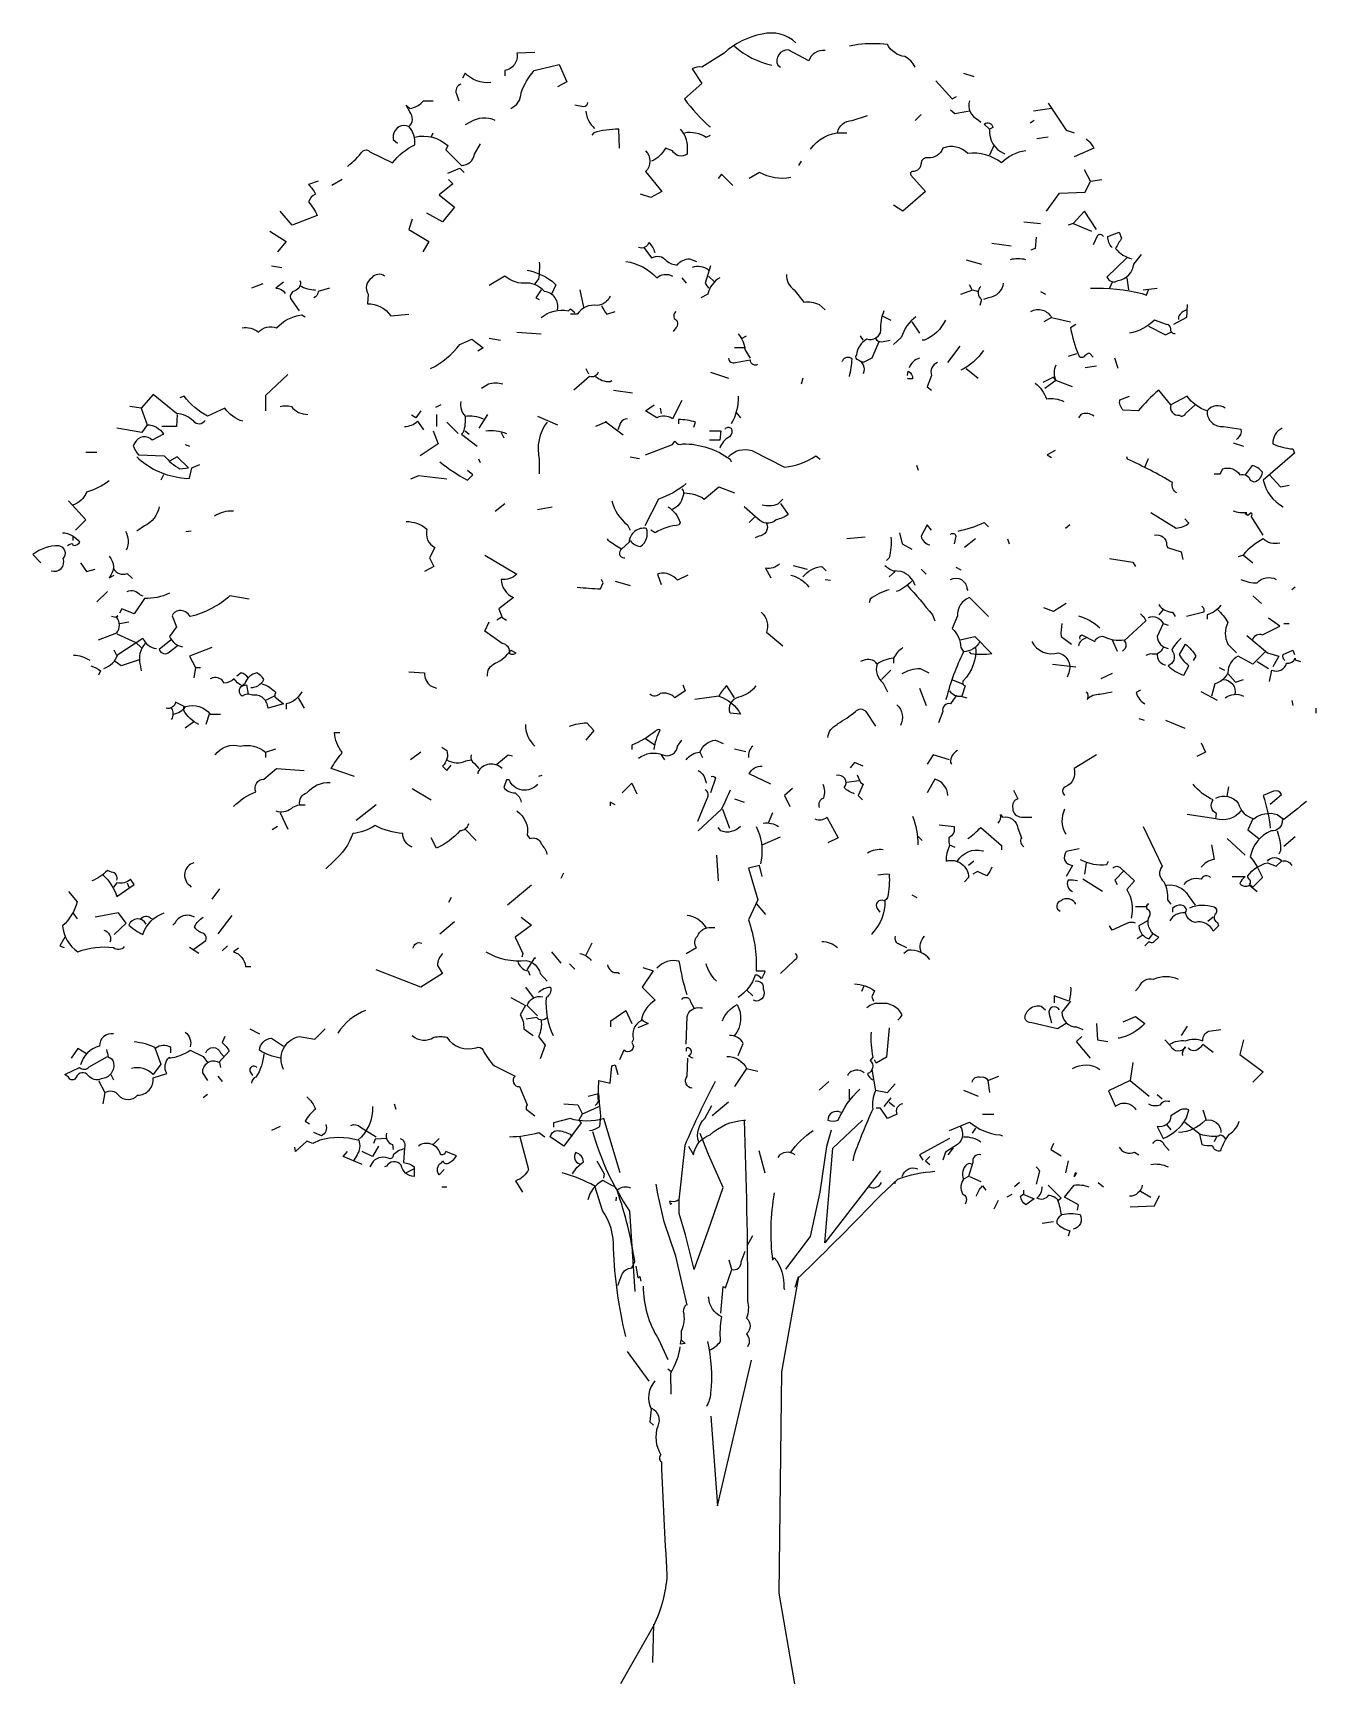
# Model space of a CAD drawing. Header units: millimetres. Extents: x 343.9 to 346.9, y 2593.57 to 2597.43.
import ezdxf

# ---------------------------------------------------------------- set-up
doc = ezdxf.new("R2010")
doc.units = ezdxf.units.MM
doc.header["$LTSCALE"] = 10
doc.layers.add('Vegetais', color=94, linetype='Continuous')

msp = doc.modelspace()

# ---------------------------------------------------------------- linework, layer by layer
at = {"layer": 'Vegetais'}
for p, q in [((345.7725, 2594.825), (345.8415, 2594.8901)), ((345.4813, 2594.8097), (345.4621, 2594.8595)), ((345.7687, 2594.8672), (345.7572, 2594.8289)), ((345.5158, 2594.7331), (345.4813, 2594.8097)), ((345.7572, 2594.8289), (345.7419, 2594.7216)), ((345.3625, 2594.7178), (345.3587, 2594.7408))]:
    msp.add_line(p, q, dxfattribs=at)
at = {"layer": 'Vegetais', "color": 34}
for p, q in [((345.7534, 2594.6029), (345.7725, 2594.825)), ((345.8837, 2594.7714), (345.7534, 2594.6029)), ((345.4813, 2594.6336), (345.5158, 2594.7331)), ((345.7419, 2594.7216), (345.7189, 2594.6182)), ((345.3778, 2594.6527), (345.3625, 2594.7178)), ((345.4123, 2594.6719), (345.4123, 2594.7063)), ((345.4046, 2594.5723), (345.3778, 2594.6527)), ((345.4276, 2594.6221), (345.4123, 2594.6719)), ((345.4479, 2594.5411), (345.4276, 2594.6221)), ((345.4479, 2594.5411), (345.4813, 2594.6336)), ((345.7189, 2594.6182), (345.6614, 2594.5417)), ((345.4315, 2594.4574), (345.4046, 2594.5723)), ((345.6918, 2594.524), (345.6518, 2594.3013)), ((345.542, 2594.1581), (345.5816, 2594.3286)), ((345.6518, 2594.3013), (345.646, 2593.7834)), ((345.4864, 2594.1977), (345.5023, 2593.9876)), ((345.5023, 2593.9876), (345.542, 2594.1581)), ((345.646, 2593.7834), (345.6823, 2593.5708)), ((345.3513, 2593.6207), (345.3535, 2593.7111))]:
    msp.add_line(p, q, dxfattribs=at)
at = {"layer": 'Vegetais'}
for points in [[(345.6858, 2597.4118, 0.259125), (345.6069, 2597.432, 0.14621), (345.5179, 2597.3875), (345.4654, 2597.3551, 0.140045), (345.4431, 2597.3511), (345.4654, 2597.3167), (345.4249, 2597.2803, 0.045349), (345.4836, 2597.2156), (345.4856, 2597.2156)], [(345.0751, 2597.3895), (345.0326, 2597.3875, -0.433228), (345.0043, 2597.3471), (345.0043, 2597.3349)], [(345.5422, 2597.4037, 0.120178), (345.6292, 2597.3592)], [(345.7545, 2597.3936, 0.374222), (345.7161, 2597.3693), (345.6676, 2597.3956, 0.538727), (345.6433, 2597.3592), (345.6494, 2597.3551)], [(345.9649, 2597.3551, 0.166656), (345.9406, 2597.3794, -0.236053), (345.9001, 2597.4077, 0.059021), (345.8314, 2597.4077), (345.8112, 2597.4037)], [(345.0184, 2597.2581, 0.2836), (345.0427, 2597.2945, -0.086777), (345.073, 2597.3471), (345.1317, 2597.3612), (345.1499, 2597.3208), (345.1276, 2597.3086)], [(344.9012, 2597.3147, 0.4142), (344.891, 2597.2925), (344.8971, 2597.2763)], [(344.9719, 2597.3187, -0.22728), (344.9113, 2597.341), (344.9052, 2597.3289)], [(344.6362, 2597.1226, 0.057129), (344.6726, 2597.159, -0.369919), (344.6888, 2597.157), (344.7414, 2597.1307, -0.117401), (344.794, 2597.1731, 0.20253), (344.7798, 2597.2156, 0.429047), (344.7818, 2597.25), (344.7738, 2597.2662), (344.7818, 2597.2581, 0.195877), (344.8142, 2597.2763), (344.8364, 2597.2763)], [(345.1984, 2597.2722, -0.4142), (345.1883, 2597.2621), (345.1681, 2597.2662)], [(346.0923, 2597.2763, 0.386597), (346.1125, 2597.2318), (346.1185, 2597.2257)], [(344.982, 2597.2298, 0.27121), (344.9234, 2597.2257), (344.9113, 2597.2197)], [(345.1944, 2597.252, 0.207977), (345.2146, 2597.2116)], [(345.7828, 2597.2015, -0.35463), (345.8172, 2597.2298), (345.8536, 2597.2419)], [(344.7798, 2597.2156, 0.520645), (344.7434, 2597.1954), (344.7434, 2597.1853), (344.7535, 2597.1772)], [(344.794, 2597.1913, -0.247086), (344.8708, 2597.1711), (344.8668, 2597.161), (344.9032, 2597.1246, 0.369919), (344.9335, 2597.1509), (344.9477, 2597.1752)], [(345.2732, 2597.1651), (345.2712, 2597.2095, 0.072388), (345.2126, 2597.2015), (345.2085, 2597.1954)], [(345.4148, 2597.2095, -0.207474), (345.431, 2597.1671), (345.431, 2597.1509, -0.433868), (345.3966, 2597.159), (345.3804, 2597.1651, -0.162277), (345.3481, 2597.1347)], [(345.4249, 2597.2015, -0.185669), (345.4755, 2597.1913), (345.4856, 2597.1954)], [(345.7202, 2597.163, -0.24263), (345.793, 2597.2015), (345.8051, 2597.2015)], [(346.1388, 2597.2095), (346.1266, 2597.2217, -0.586716), (346.1469, 2597.2136), (346.1388, 2597.2095)], [(346.1388, 2597.2095, 0.32309), (346.1731, 2597.1529), (346.1752, 2597.1509)], [(345.3339, 2597.159, -0.416656), (345.3339, 2597.1104), (345.3723, 2597.0639), (345.346, 2597.0498), (345.3218, 2597.0579)], [(346.2237, 2597.159, 0.171967), (346.1671, 2597.1307, 0.200745), (346.0882, 2597.1529, 0.302124), (346.0296, 2597.1651, -0.343094), (345.9952, 2597.1428, 0.4142), (345.979, 2597.1307, -0.4142), (345.9588, 2597.1104, 0.618027), (345.9547, 2597.1024), (345.9891, 2597.0639), (345.9365, 2597.0174), (345.9143, 2597.0316)], [(346.3653, 2597.1873, -0.082748), (346.3835, 2597.1651), (346.3369, 2597.1448)], [(344.5675, 2597.0882), (344.5452, 2597.0801, -0.077301), (344.5614, 2597.0579, 0.209167), (344.5452, 2597.0397, -0.073669), (344.5655, 2597.0073), (344.5068, 2596.9851), (344.4785, 2597.0174)], [(345.6736, 2597.0963, -0.17128), (345.6008, 2597.1084), (345.5766, 2597.0943)], [(346.4057, 2596.9588, 0.442368), (346.3915, 2596.9608), (346.3814, 2596.9386)], [(346.4259, 2596.9325, -0.178864), (346.4158, 2596.9588), (346.4421, 2596.9689), (346.4482, 2596.9547, 0.010635), (346.434, 2596.9305, 0.164948), (346.4724, 2596.9062)], [(345.3562, 2596.9204, 0.135742), (345.342, 2596.9446, -0.4142), (345.3177, 2596.9325)], [(345.3299, 2596.9325), (345.3481, 2596.9082, -0.388977), (345.3824, 2596.9022, 0.178864), (345.4087, 2596.892, -0.243835), (345.437, 2596.9062), (345.4532, 2596.9001)], [(345.0852, 2596.8981, -0.055374), (345.0832, 2596.8597), (345.0751, 2596.8476)], [(345.2874, 2596.9001, -0.175232), (345.3602, 2596.8617, -0.323349), (345.3966, 2596.8658)], [(345.4815, 2596.8799, 0.250641), (345.4431, 2596.886)], [(346.2237, 2596.9042, 0.112473), (346.1873, 2596.9042)], [(346.4603, 2596.9082), (346.4138, 2596.8637, 0.489075), (346.4401, 2596.8556, 0.354019), (346.4765, 2596.8941), (346.4947, 2596.9163)], [(344.4866, 2596.8516), (344.4684, 2596.8374, -0.259125), (344.4906, 2596.8253)], [(344.525, 2596.8556, -0.4142), (344.5129, 2596.8314, 0.4142), (344.5028, 2596.8132), (344.523, 2596.7849)], [(344.7232, 2596.8658, 0.401794), (344.6929, 2596.8617, 0.4142), (344.6848, 2596.8233), (344.6827, 2596.801, -0.260452), (344.7373, 2596.7727), (344.7798, 2596.7768)], [(345.1276, 2596.7869, 0.462555), (345.0973, 2596.8294, 0.199997), (345.0569, 2596.8496, -0.211655), (345.0043, 2596.8658), (344.9679, 2596.8435)], [(345.0569, 2596.8799, -0.099014), (345.1155, 2596.8536), (345.1236, 2596.8455), (345.1135, 2596.8233)], [(345.5078, 2596.8617, 0.211838), (345.4795, 2596.8233), (345.4633, 2596.8152)], [(345.6635, 2596.8698, 0.248367), (345.6817, 2596.8334), (345.704, 2596.8051, -0.162277), (345.7404, 2596.799), (345.7545, 2596.7869)], [(346.1711, 2596.8496, -0.354019), (346.1367, 2596.8152), (346.1246, 2596.8112)], [(344.525, 2596.8435, 0.128769), (344.5614, 2596.8334)], [(344.5938, 2596.8374), (344.5675, 2596.8294, -0.310577), (344.5574, 2596.8152)], [(345.251, 2596.8192, -0.290726), (345.2207, 2596.797, 0.300995), (345.1742, 2596.7768), (345.158, 2596.7768)], [(346.1185, 2596.8415, 0.471924), (346.1206, 2596.8112), (346.1165, 2596.797)], [(346.3754, 2596.8374, -0.065994), (346.4967, 2596.8253), (346.5068, 2596.8213), (346.5109, 2596.8334)], [(344.3895, 2596.7444, -0.236053), (344.4279, 2596.7343, -0.326447), (344.4704, 2596.7444, -0.184021), (344.5291, 2596.7748), (344.5371, 2596.7707)], [(345.0892, 2596.7687, -0.223526), (345.1539, 2596.7849), (345.158, 2596.7889), (345.1681, 2596.7808)], [(345.2308, 2596.797, 0.062256), (345.2429, 2596.7768), (345.2631, 2596.7828)], [(345.4047, 2596.7828, 0.302765), (345.4006, 2596.7667, -0.544022), (345.4047, 2596.7444), (345.3986, 2596.7363)], [(345.892, 2596.7849, 0.12587), (345.884, 2596.7384, -0.472687), (345.8516, 2596.7181, 0.225525), (345.8273, 2596.6817, 0.4142), (345.8273, 2596.6716, -0.453766), (345.8435, 2596.6372)], [(345.9669, 2596.7707, 0.162277), (345.9325, 2596.7222), (345.9143, 2596.706)], [(346.2358, 2596.7828, -0.427887), (346.2844, 2596.7687), (346.3289, 2596.7586)], [(346.6019, 2596.7869, 0.25296), (346.5816, 2596.7707), (346.5816, 2596.7646)], [(345.5503, 2596.7303, -0.178864), (345.5665, 2596.6939), (345.5786, 2596.6736)], [(346.0356, 2596.7626, -0.19191), (345.9871, 2596.7161), (345.981, 2596.7161)], [(346.341, 2596.7525), (346.3289, 2596.7444, 0.056015), (346.3471, 2596.6817, 0.618027), (346.3632, 2596.6797, -0.236053), (346.3733, 2596.6858), (346.3814, 2596.6757)], [(346.5735, 2596.7303, -0.45993), (346.5634, 2596.7424, 0.4142), (346.5533, 2596.7525), (346.525, 2596.7626, -0.153275), (346.4664, 2596.7323)], [(344.8304, 2596.6494, 0.122345), (344.8991, 2596.706), (344.9274, 2596.7181), (344.9537, 2596.6979), (344.9416, 2596.6898)], [(345.8718, 2596.7202, 0.276978), (345.886, 2596.7121), (345.9062, 2596.7161)], [(346.1246, 2596.6918, -0.126114), (346.072, 2596.6453)], [(345.528, 2596.6736, 0.509216), (345.5442, 2596.6635), (345.5786, 2596.6696, 0.566177), (345.5968, 2596.6595)], [(345.8112, 2596.6312, 0.048889), (345.8172, 2596.6716, 0.526016), (345.795, 2596.6676), (345.793, 2596.6656)], [(345.975, 2596.6736, 0.236053), (345.9507, 2596.6514)], [(346.0174, 2596.6635, 0.4142), (346.0033, 2596.6332), (345.9932, 2596.6069), (346.0033, 2596.5988)], [(346.2945, 2596.6575, 0.224854), (346.2945, 2596.6211), (346.2682, 2596.6029)], [(345.0002, 2596.613, 0.118042), (344.9659, 2596.613), (344.9497, 2596.6029)], [(345.2227, 2596.6413, -0.480621), (345.2025, 2596.6312), (345.1661, 2596.5988)], [(345.2166, 2596.6312, 0.193741), (345.251, 2596.619), (345.255, 2596.6211)], [(345.9467, 2596.6332), (345.9487, 2596.6433, -0.302765), (345.9588, 2596.6251), (345.9487, 2596.6251), (345.9467, 2596.6271)], [(346.2459, 2596.615, -0.143997), (346.2722, 2596.5786, -0.146759), (346.3127, 2596.5725)], [(344.3026, 2596.528, -0.568253), (344.2763, 2596.526, 0.175797), (344.2358, 2596.5442), (344.1812, 2596.5887), (344.1529, 2596.5564), (344.1266, 2596.5604)], [(344.3915, 2596.526, -0.163284), (344.3491, 2596.5564), (344.3086, 2596.5382, -0.113754), (344.254, 2596.5847), (344.2439, 2596.5806)], [(345.5503, 2596.5847, -0.148178), (345.5341, 2596.52)], [(346.5634, 2596.5644), (346.5351, 2596.5988, 0.041733), (346.4866, 2596.5503), (346.4522, 2596.5523, -0.265564), (346.4441, 2596.5766), (346.4664, 2596.5847)], [(346.6484, 2596.5503, -0.162277), (346.6019, 2596.5847), (346.5634, 2596.5644, 0.541992), (346.5837, 2596.5402, 0.523941), (346.5978, 2596.5442), (346.6201, 2596.5644)], [(344.4785, 2596.5604, -0.162277), (344.5048, 2596.5604, 0.236053), (344.5432, 2596.5422)], [(344.9012, 2596.5725, 0.236053), (344.9113, 2596.5382, -0.099014), (344.9072, 2596.4997), (344.9032, 2596.4957), (344.9396, 2596.4674)], [(344.9113, 2596.5382, -0.133911), (344.9537, 2596.5321)], [(345.4188, 2596.5746), (345.3966, 2596.5321, 0.274826), (345.3602, 2596.5341), (345.3339, 2596.5503), (345.3541, 2596.5644)], [(346.3835, 2596.5382, 0.255692), (346.3531, 2596.5422), (346.3471, 2596.5341)], [(346.6908, 2596.5564, 0.417374), (346.6484, 2596.5503, 0.463791), (346.6868, 2596.5139), (346.7272, 2596.5078, -0.302765), (346.7191, 2596.4856), (346.7171, 2596.4836)], [(344.1671, 2596.5179, -0.265564), (344.2055, 2596.4957), (344.1792, 2596.4815, 0.540619), (344.1388, 2596.4755), (344.1347, 2596.4694, 0.104111), (344.1469, 2596.4472), (344.2075, 2596.4451, 0.087555), (344.2439, 2596.4148), (344.2641, 2596.4168), (344.2379, 2596.4431), (344.2197, 2596.433)], [(344.7697, 2596.5139, 0.186783), (344.8, 2596.526), (344.8142, 2596.5058)], [(344.9598, 2596.5038, -0.133911), (345.0083, 2596.4977)], [(345.1034, 2596.524, 0.224854), (345.0852, 2596.437), (345.0852, 2596.4027)], [(345.2914, 2596.5321, 0.276978), (345.2753, 2596.522), (345.2692, 2596.5058)], [(345.4472, 2596.5119), (345.4512, 2596.524, 0.064087), (345.4108, 2596.5301), (345.4108, 2596.52)], [(345.52, 2596.5078, -0.442368), (345.5341, 2596.5098, -0.369919), (345.5301, 2596.4896, 0.196625), (345.5078, 2596.4633)], [(346.8243, 2596.5098, 0.301514), (346.8021, 2596.4734, 0.092056), (346.8486, 2596.4613), (346.8526, 2596.4512), (346.7798, 2596.3885, 0.222809), (346.8263, 2596.3258)], [(345.3339, 2596.4472), (345.3966, 2596.4714), (345.4027, 2596.4795, 0.4142), (345.4209, 2596.4734, -0.159607), (345.5321, 2596.437), (345.5341, 2596.431)], [(345.528, 2596.4431, -0.291199), (345.5826, 2596.4573), (345.6595, 2596.4188, 0.123093), (345.7323, 2596.4451), (345.7424, 2596.437)], [(344.1428, 2596.4431, 0.155884), (344.2419, 2596.3946, 0.07106), (344.2662, 2596.3926), (344.2722, 2596.4168), (344.2904, 2596.4249)], [(344.8526, 2596.431, 0.050552), (344.9173, 2596.3885), (344.9295, 2596.4006), (344.9173, 2596.4108)], [(346.5776, 2596.3582, -0.362045), (346.5675, 2596.3824, 0.029785), (346.4623, 2596.437), (346.4603, 2596.4431)], [(346.6645, 2596.4027), (346.6787, 2596.4027), (346.6848, 2596.4148, -0.343094), (346.7252, 2596.4006, -0.4142), (346.7495, 2596.3885), (346.7576, 2596.3845, 0.359619), (346.7778, 2596.4067, 0.165543), (346.7535, 2596.4229), (346.7373, 2596.4006)], [(344.0781, 2596.3865, -0.092499), (344.0255, 2596.3602, -0.224854), (343.9932, 2596.3299)], [(345.429, 2596.3804, -0.101349), (345.3642, 2596.344), (345.3319, 2596.2813)], [(345.4188, 2596.3683, -0.343094), (345.4209, 2596.3501, -0.260178), (345.3966, 2596.3198)], [(345.4249, 2596.3582, -0.148178), (345.4714, 2596.344), (345.5058, 2596.3723), (345.5422, 2596.3582)], [(345.6554, 2596.344), (345.6433, 2596.3319, -0.166153), (345.6069, 2596.3299)], [(344.1954, 2596.3258, -0.245377), (344.161, 2596.2813), (344.1428, 2596.2692)], [(344.3693, 2596.3157, 0.169571), (344.3248, 2596.3036)], [(345.255, 2596.34, 0.166275), (345.2914, 2596.2834), (345.2975, 2596.2712)], [(345.3865, 2596.3258, -0.16861), (345.4148, 2596.2894), (345.4128, 2596.2834, 0.105759), (345.3562, 2596.2652), (345.346, 2596.2712)], [(345.6494, 2596.3339), (345.6676, 2596.3076, -0.109772), (345.6393, 2596.2955, -0.427002), (345.5968, 2596.2975), (345.5644, 2596.3258)], [(346.5958, 2596.2975), (346.6059, 2596.2874, -0.172653), (346.5756, 2596.2753), (346.5169, 2596.3117)], [(346.7798, 2596.2591), (346.7515, 2596.3036, 0.5), (346.7515, 2596.3117), (346.7434, 2596.3056), (346.7373, 2596.3096), (346.7414, 2596.3117, -0.099014), (346.709, 2596.3157)], [(344.1165, 2596.2692, -0.232346), (344.1185, 2596.2247)], [(344.7738, 2596.2914, -0.183472), (344.8223, 2596.2732, 0.356949), (344.8405, 2596.2308), (344.8284, 2596.2065), (344.8385, 2596.1863), (344.8162, 2596.1742)], [(345.2975, 2596.247, 0.188675), (345.3218, 2596.2328, 0.343094), (345.3359, 2596.2753, 0.452606), (345.2955, 2596.2429), (345.2773, 2596.2267, -0.030823), (345.247, 2596.247), (345.2449, 2596.251)], [(345.617, 2596.2874, -0.535172), (345.5988, 2596.2571), (345.5907, 2596.253)], [(346.0033, 2596.2712), (345.9932, 2596.2834), (345.979, 2596.2571, 0.302765), (345.9992, 2596.2368)], [(346.066, 2596.2692, 0.060013), (346.1266, 2596.2894), (346.1367, 2596.2793)], [(343.9426, 2596.1762, 0.645172), (343.9709, 2596.2045, 0.599991), (343.9608, 2596.2348, 0.162277), (343.9001, 2596.2146), (343.9183, 2596.1944)], [(343.9689, 2596.2652, -0.234344), (344.0093, 2596.2429, -0.276978), (343.9952, 2596.2348, 0.618027), (343.9851, 2596.2368), (343.981, 2596.2348)], [(345.9082, 2596.255, -0.082748), (345.9042, 2596.2065), (345.8981, 2596.2004)], [(346.0478, 2596.2611, -0.704712), (346.0599, 2596.2571), (346.0559, 2596.2389)], [(346.525, 2596.2591, -0.517548), (346.5533, 2596.2368), (346.5553, 2596.2308), (346.5877, 2596.2207), (346.5917, 2596.2025)], [(346.8182, 2596.2409, -0.259125), (346.7798, 2596.251, 0.075043), (346.7333, 2596.2146), (346.7333, 2596.2126), (346.7212, 2596.2085)], [(344.0781, 2596.2106, -0.400543), (344.0781, 2596.16), (344.0902, 2596.1661)], [(344.9578, 2596.2126), (345.0326, 2596.1681, -0.21463), (344.9962, 2596.156, 0.291199), (345.0245, 2596.1135), (344.9901, 2596.0872), (344.9982, 2596.067), (345.0083, 2596.0609)], [(345.2773, 2596.2267, 0.697281), (345.2834, 2596.2065), (345.2854, 2596.2065)], [(345.6474, 2596.1924, -0.24913), (345.615, 2596.1822), (345.6271, 2596.16)], [(344.0882, 2596.1822, 0.4142), (344.1206, 2596.1701), (344.1327, 2596.158)], [(345.1742, 2596.1378, 0.008286), (345.2288, 2596.1337), (345.2348, 2596.1479), (345.2308, 2596.156)], [(345.433, 2596.1661), (345.4087, 2596.1539, 0.266052), (345.3663, 2596.1701), (345.3622, 2596.1681), (345.3703, 2596.1438)], [(345.6736, 2596.1661, -0.180573), (345.7161, 2596.1378)], [(345.702, 2596.162, -0.19014), (345.7464, 2596.1863), (345.7566, 2596.1762)], [(345.8941, 2596.1883, 0.090164), (345.9183, 2596.1742), (345.9042, 2596.162)], [(345.9649, 2596.1418, 0.25), (345.9325, 2596.1742), (345.9123, 2596.1762)], [(345.9568, 2596.1519, -0.128281), (345.9204, 2596.1276)], [(346.0478, 2596.156, -0.548935), (346.0862, 2596.1337), (346.0882, 2596.1297)], [(346.7272, 2596.156, 0.111496), (346.7657, 2596.1479, -0.353287), (346.8101, 2596.156)], [(344.2197, 2596.1236, -0.12587), (344.161, 2596.1115), (344.1367, 2596.0751), (344.1084, 2596.0872), (344.1024, 2596.0771)], [(344.1206, 2596.1276, -0.34938), (344.1509, 2596.1196), (344.157, 2596.1175)], [(344.4057, 2596.1094), (344.3612, 2596.1175, -0.120178), (344.2682, 2596.069, 0.278625), (344.2419, 2596.0832, 0.265564), (344.2257, 2596.071), (344.2358, 2596.0447), (344.2197, 2596.0225, 0.260178), (344.25, 2595.9982)], [(345.9042, 2596.1317, 0.109406), (345.8597, 2596.1094), (345.8577, 2596.1014)], [(345.9467, 2596.1418, -0.017029), (346.0053, 2596.073), (346.0114, 2596.0589)], [(346.1367, 2596.069), (346.0923, 2596.1135, 0.331436), (346.0639, 2596.071), (346.0518, 2596.0407, -0.197815), (346.072, 2595.9962), (346.0781, 2595.9861)], [(345.6049, 2596.0791, -0.302765), (345.617, 2596.0326), (345.6554, 2596.0002)], [(346.4927, 2596.0751, -0.162277), (346.5048, 2596.0589), (346.4542, 2596.0124, -0.343094), (346.4563, 2595.9942), (346.4502, 2595.9881)], [(346.5351, 2596.0973, 0.252106), (346.5675, 2596.0791), (346.5735, 2596.069)], [(346.6362, 2596.0933, -0.302765), (346.6403, 2596.0791), (346.5998, 2596.069)], [(346.6807, 2596.0953, -0.162277), (346.6484, 2596.073), (346.6484, 2596.0629)], [(346.6726, 2596.0852, -0.099014), (346.6969, 2596.0548, 0.243301), (346.6969, 2596.0043), (346.7171, 2595.9841)], [(344.0538, 2596.0144), (344.0963, 2596.0306, 0.337067), (344.0963, 2596.067), (344.0983, 2596.071), (344.0943, 2596.067), (344.0842, 2596.069)], [(344.9638, 2595.9295, -0.333328), (344.982, 2595.9598, 0.137939), (345.0184, 2595.9901), (345.0306, 2595.9841, -0.4142), (345.0164, 2595.982, 0.40065), (344.9982, 2596.0063), (344.9578, 2596.0346), (344.9679, 2596.0569)], [(346.3086, 2596.0528, 0.082748), (346.3066, 2596.0225), (346.3309, 2596.0043)], [(346.3471, 2596.071, -0.105759), (346.3976, 2596.0427)], [(346.5109, 2596.067, -0.4142), (346.5452, 2596.0528), (346.5574, 2596.0488)], [(346.5452, 2596.0528), (346.5311, 2596.0225, 0.333328), (346.5574, 2595.9942)], [(346.7555, 2596.0144, -0.486771), (346.7778, 2596.0265), (346.8182, 2596.0468), (346.7919, 2596.065)], [(344.066, 2595.9477, 0.253723), (344.0983, 2595.98), (344.157, 2596.0184, 0.268112), (344.1893, 2595.9942)], [(344.163, 2596.0063, 0.25499), (344.1509, 2595.9557), (344.1529, 2595.9416)], [(344.2237, 2596.0144), (344.1954, 2595.9922, 0.546783), (344.2197, 2595.9861), (344.2379, 2596.0002)], [(345.9365, 2595.9962, 0.126938), (345.9143, 2595.9719, 0.123093), (345.8759, 2595.9578, 0.382629), (345.8435, 2595.9659), (345.8374, 2595.9638)], [(346.1165, 2596.0104, -0.252106), (346.0781, 2595.9861, 0.053238), (346.0377, 2595.8769), (346.0356, 2595.8749)], [(346.07, 2596.0144), (346.1044, 2596.0225), (346.1448, 2595.982, -0.083908), (346.0963, 2595.982), (346.0923, 2595.9861)], [(346.1064, 2595.9982, -0.221268), (346.0781, 2595.9193, 0.618027), (346.0821, 2595.9072), (346.0741, 2595.8829)], [(346.2379, 2596.0104, 0.359314), (346.3005, 2595.9841, -0.483139), (346.3228, 2595.9335), (346.3208, 2595.9274)], [(346.3653, 2596.0184, 0.333328), (346.3471, 2596.0002)], [(346.3511, 2596.0164, -0.4142), (346.3551, 2596.0265), (346.3855, 2596.0104, -0.382629), (346.4057, 2596.0225, 0.162277), (346.4542, 2596.0144)], [(346.5452, 2595.9962, -0.4142), (346.5149, 2595.982), (346.5048, 2595.978)], [(346.5877, 2596.0184, 0.099014), (346.5655, 2595.9901, -0.463791), (346.5614, 2595.9557), (346.5574, 2595.9537, 0.112411), (346.5938, 2595.9315), (346.6059, 2595.9537, -0.099014), (346.5837, 2595.98), (346.5978, 2596.0043, -0.099014), (346.6221, 2595.976), (346.616, 2595.9659)], [(344.0336, 2595.9659, 0.152283), (343.9952, 2595.978)], [(345.8759, 2595.9578, 0.315216), (345.89, 2595.9133), (345.9001, 2595.8931)], [(346.5311, 2595.982, 0.343094), (346.5493, 2595.9557), (346.5513, 2595.9557)], [(346.7839, 2595.9861), (346.7555, 2595.9578), (346.7212, 2595.976, 0.291199), (346.6969, 2595.9375, -0.207977), (346.6666, 2595.9113), (346.6585, 2595.8829)], [(346.794, 2595.9173), (346.8, 2595.9436, 0.453766), (346.8344, 2595.9598, 0.33638), (346.8546, 2595.9719), (346.8546, 2595.9679), (346.8668, 2595.9638)], [(346.8304, 2595.9659, -0.302765), (346.8263, 2595.98), (346.8486, 2595.9901), (346.8526, 2595.98)], [(344.0356, 2595.9537, -0.104111), (344.0579, 2595.9416), (344.0538, 2595.9315)], [(344.436, 2595.9113, -0.146225), (344.4684, 2595.891, 0.236053), (344.4664, 2595.8809), (344.4866, 2595.8647), (344.4502, 2595.8546, 0.449966), (344.4138, 2595.885, 0.248367), (344.3895, 2595.8829, -0.5), (344.3895, 2595.9072, -0.17128), (344.3713, 2595.9234, -0.201935), (344.3471, 2595.9133, 0.369919), (344.3208, 2595.9254), (344.3147, 2595.9234)], [(344.4037, 2595.9254, 0.162277), (344.3875, 2595.9375), (344.3774, 2595.9295)], [(344.4097, 2595.9032, 0.300919), (344.4401, 2595.9214, 0.14502), (344.4239, 2595.9375, 0.261322), (344.3956, 2595.9113), (344.3895, 2595.9072), (344.3996, 2595.9092), (344.4037, 2595.887)], [(344.7798, 2595.9396), (344.8162, 2595.9375, 0.24263), (344.8304, 2595.9072), (344.8445, 2595.9011)], [(345.9345, 2595.9355, -0.122009), (345.977, 2595.9477), (345.9972, 2595.9375)], [(346.6868, 2595.9214, -0.477875), (346.7131, 2595.887)], [(344.5291, 2595.8931, -0.236053), (344.4927, 2595.8647), (344.4927, 2595.8526)], [(345.4209, 2595.9092), (345.4269, 2595.8951), (345.4027, 2595.8789, 0.259125), (345.3683, 2595.889, -0.4142), (345.344, 2595.887)], [(345.5422, 2595.8789), (345.524, 2595.9072, 0.08429), (345.5058, 2595.8829), (345.4492, 2595.8749)], [(345.5058, 2595.8829, -0.186218), (345.5564, 2595.8405), (345.5321, 2595.8425, -0.438553), (345.5523, 2595.8809, 0.177994), (345.5928, 2595.9072)], [(346.0599, 2595.8829), (346.0478, 2595.8647, 0.577133), (346.0296, 2595.8465), (346.0195, 2595.8203)], [(346.0457, 2595.8951, 0.283676), (346.072, 2595.8829), (346.0862, 2595.8789)], [(346.3653, 2595.8931, -0.343094), (346.3673, 2595.8749, -0.253143), (346.3976, 2595.887), (346.4259, 2595.8931)], [(346.4927, 2595.8971), (346.4825, 2595.891, 0.209167), (346.5028, 2595.8647)], [(346.6908, 2595.8789, -0.280075), (346.7333, 2595.8829)], [(344.2884, 2595.8162, -0.149628), (344.252, 2595.8506), (344.254, 2595.8587), (344.2338, 2595.8688, -0.447098), (344.2116, 2595.8546)], [(344.2237, 2595.8546, -0.309357), (344.2237, 2595.8283)], [(344.2277, 2595.8405, 0.176727), (344.2581, 2595.8587, -0.312363), (344.3147, 2595.8405), (344.339, 2595.8405)], [(345.7606, 2595.7859, -0.290726), (345.7828, 2595.8162), (345.7828, 2595.8182, 0.044205), (345.8253, 2595.8465, -0.511307), (345.8496, 2595.8465), (345.8718, 2595.8122)], [(345.9224, 2595.8627, -0.338058), (345.9305, 2595.8142)], [(345.0528, 2595.8162, 0.223816), (345.0751, 2595.7657)], [(345.156, 2595.8122, -0.096176), (345.1964, 2595.8203), (345.2126, 2595.8021), (345.1944, 2595.7798)], [(345.3541, 2595.7576, -0.085083), (345.3683, 2595.8041, 0.302765), (345.3562, 2595.8, -0.07106), (345.3016, 2595.7677), (345.3016, 2595.7576)], [(344.3268, 2595.7454, -0.32045), (344.3855, 2595.7657, -0.236053), (344.4441, 2595.7515), (344.4684, 2595.7596)], [(344.6524, 2595.6949), (344.5978, 2595.7131, -0.051254), (344.6221, 2595.7475), (344.6241, 2595.7515, -0.175888), (344.6059, 2595.798), (344.618, 2595.798)], [(345.3177, 2595.7373, -0.268112), (345.3744, 2595.7454, 0.520645), (345.4087, 2595.7657), (345.4188, 2595.7798)], [(345.429, 2595.7333, -0.252106), (345.4613, 2595.7515, -0.289337), (345.4977, 2595.7798), (345.5159, 2595.7717)], [(345.5847, 2595.7657, 0.226822), (345.5746, 2595.7394)], [(344.8567, 2595.7636), (344.8688, 2595.7555, -0.286789), (344.8587, 2595.7191), (344.8688, 2595.709), (344.8789, 2595.7212)], [(344.8688, 2595.7333, 0.241745), (344.9133, 2595.7313), (344.9254, 2595.7333)], [(344.9254, 2595.7454, 0.350769), (344.9335, 2595.7252), (344.9436, 2595.7131)], [(346.0639, 2595.7555, 0.284134), (346.0478, 2595.7272), (346.0498, 2595.7232)], [(346.3895, 2595.7454), (346.3369, 2595.7131, -0.386597), (346.3167, 2595.6706, 0.4142), (346.3107, 2595.6565), (346.3147, 2595.6504)], [(344.3693, 2595.6241, -0.116058), (344.4219, 2595.6585, -0.535172), (344.4401, 2595.6888), (344.4704, 2595.7131), (344.5351, 2595.709)], [(344.9982, 2595.7131, 0.511978), (344.9416, 2595.705), (344.9416, 2595.7009)], [(345.0811, 2595.6767, -0.564011), (345.0144, 2595.6868), (345.0083, 2595.6868), (345.0023, 2595.6686, 0.218246), (345.0286, 2595.6565, -0.192581), (345.0427, 2595.6342)], [(345.4573, 2595.709, -0.236053), (345.4755, 2595.6787)], [(345.4876, 2595.6949, -0.4142), (345.4977, 2595.6908), (345.4856, 2595.6565)], [(345.6271, 2595.6767), (345.5766, 2595.7009, -0.300919), (345.6069, 2595.7191)], [(345.8233, 2595.6544, -0.135742), (345.799, 2595.6686, 0.752304), (345.7808, 2595.6969)], [(346.0417, 2595.6504, 0.305618), (346.0114, 2595.6888), (345.9932, 2595.6565)], [(344.525, 2595.6281, -0.4142), (344.5412, 2595.6565, -0.238144), (344.5958, 2595.6807)], [(345.4734, 2595.6645, -0.368179), (345.4775, 2595.6423), (345.4552, 2595.5897)], [(345.5321, 2595.6625, 0.00708), (345.5119, 2595.618), (345.4573, 2595.5675)], [(345.7485, 2595.6767, -0.182251), (345.7505, 2595.6443, 0.4142), (345.7404, 2595.6221)], [(346.1954, 2595.6625), (346.2055, 2595.6423, 0.4142), (346.1934, 2595.6201, 0.399994), (346.2136, 2595.5998), (346.2379, 2595.5998)], [(346.6686, 2595.5958), (346.6706, 2595.6079, -0.5), (346.6625, 2595.6403, -0.143997), (346.616, 2595.6767)], [(346.6686, 2595.6443, -0.367462), (346.7212, 2595.6322, 0.278564), (346.7576, 2595.5958, -0.24559), (346.8122, 2595.6059), (346.8263, 2595.5958)], [(346.796, 2595.6302), (346.8223, 2595.6524, 0.4142), (346.8041, 2595.6605), (346.7798, 2595.6504, -0.0504), (346.796, 2595.5735)], [(344.4684, 2595.614, 0.257919), (344.5048, 2595.6201, -0.212204), (344.5371, 2595.6281)], [(345.0326, 2595.614, -0.293182), (345.0569, 2595.5574), (345.0629, 2595.5493, -0.468369), (345.0892, 2595.5371, -0.120438), (345.1034, 2595.5129)], [(346.3147, 2595.618, 0.253922), (346.3167, 2595.5614), (346.3187, 2595.5594)], [(346.7272, 2595.614, -0.312363), (346.6686, 2595.5958), (346.6019, 2595.6059)], [(346.8809, 2595.6362, -0.009521), (346.8243, 2595.5917, -0.45993), (346.798, 2595.5675, 0.253036), (346.7495, 2595.5068, -0.062256), (346.7778, 2595.4583), (346.7555, 2595.436), (346.7475, 2595.4421, 0.236053), (346.7495, 2595.4522, -0.236053), (346.7434, 2595.4623, -0.173203), (346.7899, 2595.4927), (346.8101, 2595.4846), (346.8223, 2595.4967)], [(344.7879, 2595.5291, -0.308884), (344.7657, 2595.5614, -0.103271), (344.7009, 2595.5796, -0.126938), (344.6484, 2595.5614, -0.14415), (344.6039, 2595.4967), (344.5857, 2595.4785)], [(344.9194, 2595.5837, -0.343094), (344.8991, 2595.5675, -0.113617), (344.8445, 2595.527), (344.8324, 2595.5513)], [(345.5564, 2595.5776, -0.299759), (345.5098, 2595.5675), (345.5038, 2595.5756)], [(345.5928, 2595.5776, -0.154129), (345.6049, 2595.4987), (345.6029, 2595.4906)], [(345.6089, 2595.5857, -0.176163), (345.6453, 2595.5776)], [(345.7303, 2595.5958, 0.302765), (345.7586, 2595.5998), (345.7849, 2595.5513), (345.7606, 2595.5392)], [(345.9588, 2595.6019, -0.102539), (345.9709, 2595.5351)], [(346.0215, 2595.5816), (346.0559, 2595.5776, -0.369919), (346.0437, 2595.5513, 0.099014), (346.0457, 2595.5331, 0.13028), (346.0377, 2595.4967, -0.492157), (346.0902, 2595.4583), (346.0801, 2595.4482)], [(346.0882, 2595.5493, 0.062256), (346.1185, 2595.5756), (346.1671, 2595.5331), (346.1671, 2595.523)], [(346.159, 2595.5857, 0.276978), (346.1651, 2595.6059), (346.1691, 2595.5998, -0.437134), (346.2055, 2595.5735), (346.2136, 2595.5513, 0.465973), (346.2197, 2595.5311)], [(346.4987, 2595.5776), (346.5432, 2595.4846, 0.439896), (346.5473, 2595.4482, -0.141937), (346.5553, 2595.4057), (346.5634, 2595.3956)], [(346.6585, 2595.5351), (346.6645, 2595.5007, 0.176727), (346.6342, 2595.4825)], [(346.8122, 2595.5675, -0.091797), (346.8203, 2595.521), (346.8162, 2595.5129)], [(345.89, 2595.523, 0.192581), (345.8536, 2595.5149)], [(346.0639, 2595.4967, -0.331299), (346.1226, 2595.521), (346.1246, 2595.521)], [(346.3491, 2595.525), (346.3187, 2595.5189, 0.632828), (346.3329, 2595.4866), (346.3187, 2595.4603)], [(346.3511, 2595.5007, 0.157104), (346.4138, 2595.4886), (346.4178, 2595.4967)], [(346.7899, 2595.4967, -0.506302), (346.8223, 2595.4967, -0.362045), (346.8465, 2595.4866)], [(344.0963, 2595.4522, 0.535172), (344.0842, 2595.4704), (344.0741, 2595.4745, -0.105011), (344.0377, 2595.4502)], [(344.0639, 2595.4643, -0.131912), (344.0963, 2595.4138), (344.1367, 2595.4421), (344.1287, 2595.4542, -0.265564), (344.0963, 2595.4461), (344.0882, 2595.436)], [(344.2763, 2595.4927, 0.605072), (344.2662, 2595.4401), (344.2702, 2595.436)], [(345.6069, 2595.4603), (345.6008, 2595.4866), (345.5746, 2595.4805), (345.5968, 2595.4057), (345.5746, 2595.3592, -0.095917), (345.5928, 2595.2399), (345.613, 2595.2399, -0.148804), (345.6049, 2595.2217, 0.276978), (345.5907, 2595.2298, -0.162277), (345.5503, 2595.1772)], [(345.8779, 2595.4643, -0.07106), (345.9042, 2595.4664, -0.06636), (345.9001, 2595.4118, -0.265564), (345.892, 2595.4037, 0.763794), (345.8759, 2595.3855), (345.8819, 2595.3774)], [(346.1448, 2595.4825, -0.062256), (346.1327, 2595.4623), (346.1105, 2595.4724), (346.1003, 2595.4664)], [(346.4279, 2595.4805, -0.449051), (346.4461, 2595.4805), (346.4785, 2595.4502), (346.4603, 2595.43, -0.203598), (346.4704, 2595.3632)], [(346.6565, 2595.4583, 0.526016), (346.6342, 2595.4542, 0.302765), (346.5938, 2595.4421)], [(346.707, 2595.4603), (346.7373, 2595.4603, 0.162277), (346.7252, 2595.4441, 0.368179), (346.7475, 2595.4401), (346.7657, 2595.4259)], [(343.9831, 2595.4259), (344.0033, 2595.4017, -0.154999), (343.9689, 2595.345, 0.223892), (344.0053, 2595.2844, -0.123093), (344.0882, 2595.2945, 0.388977), (344.1145, 2595.2965)], [(346.345, 2595.4502, 0.082748), (346.3228, 2595.4522, 0.4142), (346.3329, 2595.4259)], [(346.5533, 2595.4401, -0.319839), (346.6039, 2595.4158), (346.6201, 2595.3936)], [(345.8941, 2595.4037, -0.206207), (345.8637, 2595.3268), (345.8637, 2595.3248)], [(346.341, 2595.3956, 0.486771), (346.3066, 2595.4037, 0.763794), (346.3046, 2595.3794)], [(346.5028, 2595.2985), (346.5129, 2595.3086, 0.236053), (346.523, 2595.3066), (346.5351, 2595.3187, -0.37204), (346.5109, 2595.3632, 0.343094), (346.5129, 2595.3814, -0.618027), (346.5109, 2595.3976), (346.5048, 2595.3895), (346.4805, 2595.3895)], [(346.6079, 2595.3875, -0.186783), (346.6645, 2595.3895, -0.561981), (346.6666, 2595.3713, 0.49527), (346.6726, 2595.3531), (346.6747, 2595.345), (346.6625, 2595.3329, 0.366302), (346.6201, 2595.3531, -0.313339), (346.5978, 2595.3774, 0.4142), (346.5978, 2595.3875, 0.236053), (346.5877, 2595.3936, 0.243835), (346.5675, 2595.3855), (346.5675, 2595.3774)], [(344.1651, 2595.3491, 0.651398), (344.1246, 2595.3471, 0.07106), (344.157, 2595.3248, -0.240356), (344.2075, 2595.3754)], [(344.1529, 2595.3612, -0.496567), (344.1752, 2595.3632), (344.1792, 2595.3612)], [(344.2783, 2595.3653, 0.436615), (344.2318, 2595.3511), (344.2277, 2595.3471)], [(344.2763, 2595.2904), (344.3046, 2595.3107, 0.480621), (344.2945, 2595.3289, -0.199997), (344.2783, 2595.343, -0.138779), (344.2985, 2595.3653)], [(345.429, 2595.2803), (345.4532, 2595.2945, -0.388977), (345.4552, 2595.3208, -0.333328), (345.4876, 2595.341), (345.4957, 2595.341)], [(345.4755, 2595.341, 0.236053), (345.431, 2595.3693)], [(346.4805, 2595.3511, 0.224854), (346.4623, 2595.3511), (346.4259, 2595.3349), (346.4199, 2595.345)], [(346.5088, 2595.3572), (346.4886, 2595.345, 0.326782), (346.5129, 2595.3147), (346.521, 2595.3268)], [(346.5958, 2595.3754, 0.302765), (346.5614, 2595.3572)], [(344.066, 2595.3349, -0.45993), (344.0801, 2595.3066)], [(344.7899, 2595.2925, -0.535172), (344.8102, 2595.3046)], [(345.7464, 2595.3086, -0.182587), (345.7828, 2595.2945)], [(345.9183, 2595.3208, 0.480621), (345.9285, 2595.3026), (345.9446, 2595.2945)], [(345.979, 2595.2844, -0.302765), (345.9871, 2595.3208)], [(344.3814, 2595.2925), (344.3693, 2595.2844, -0.298172), (344.3976, 2595.25), (344.4097, 2595.25)], [(344.8587, 2595.2803, 0.199295), (344.8466, 2595.252), (344.8587, 2595.2338), (344.8081, 2595.2015), (344.703, 2595.2419)], [(344.9598, 2595.2844, 0.158966), (345.0548, 2595.2641, -0.30159), (345.0872, 2595.2338), (345.1034, 2595.2156)], [(345.0346, 2595.2621, 0.302765), (345.0589, 2595.2399), (345.0629, 2595.2298)], [(345.1802, 2595.2803, -0.195877), (345.2065, 2595.2641)], [(345.431, 2595.1833, -0.029968), (345.4128, 2595.2621, 0.283035), (345.3602, 2595.2459)], [(345.6838, 2595.2803, -0.618027), (345.6817, 2595.2641), (345.6494, 2595.2338)], [(345.9992, 2595.2662, 0.250473), (345.9487, 2595.2884), (345.9386, 2595.2803)], [(345.2449, 2595.254, 0.4142), (345.2692, 2595.2358), (345.2732, 2595.2338)], [(345.3278, 2595.248), (345.3521, 2595.2399), (345.3258, 2595.2015), (345.3562, 2595.1711, 0.212204), (345.3238, 2595.1226, 0.383728), (345.3056, 2595.0801), (345.3016, 2595.072, -1), (345.2834, 2595.0538), (345.2732, 2595.0316)], [(345.4997, 2595.2156, -0.117737), (345.4755, 2595.2561)], [(346.5816, 2595.2197, 0.20903), (346.523, 2595.2197, 0.383728), (346.4886, 2595.2015), (346.4805, 2595.1934)], [(345.0832, 2595.1893, -0.199295), (345.1115, 2595.2015, -0.32045), (345.1014, 2595.1772, 0.132065), (345.1175, 2595.0882)], [(345.5907, 2595.2156, -0.577133), (345.6089, 2595.1974, -0.580322), (345.5928, 2595.1691), (345.5867, 2595.1711)], [(345.8233, 2595.2095, -0.142853), (345.8698, 2595.1934), (345.8637, 2595.1792), (345.8678, 2595.1691)], [(346.3289, 2595.2015, -0.099014), (346.3248, 2595.1691), (346.2904, 2595.1812), (346.2904, 2595.1651)], [(344.6787, 2595.1469, 0.16748), (344.614, 2595.0943)], [(345.0184, 2595.1772), (345.0528, 2595.159), (345.0407, 2595.1367, -0.148178), (345.0488, 2595.1044), (345.071, 2595.0882)], [(345.0811, 2595.1347), (345.0569, 2595.159, -0.390442), (345.0933, 2595.1792)], [(345.4188, 2595.1731, -0.697281), (345.4391, 2595.1671), (345.4472, 2595.1529)], [(345.429, 2595.068), (345.431, 2595.1327, -0.422256), (345.4633, 2595.1529), (345.4674, 2595.1529)], [(345.5139, 2595.1226, -0.1866), (345.5483, 2595.161, -0.300629), (345.5422, 2595.0882)], [(345.9244, 2595.1246, 0.099014), (345.9345, 2595.1367, 0.333328), (345.884, 2595.163, 0.259125), (345.8516, 2595.1529)], [(346.3187, 2595.1165), (346.2985, 2595.1044), (346.2379, 2595.1185, -0.343094), (346.2217, 2595.1287, -0.469284), (346.2601, 2595.157), (346.2702, 2595.1489)], [(346.3026, 2595.1489, 0.900253), (346.2783, 2595.1388), (346.2844, 2595.1185)], [(346.3289, 2595.1691), (346.3086, 2595.1428, 0.411758), (346.343, 2595.1084), (346.3572, 2595.1024)], [(345.1034, 2595.1307, -0.5), (345.0791, 2595.1307), (345.0548, 2595.1266)], [(345.0892, 2595.1246, -0.162277), (345.0832, 2595.0862), (345.0993, 2595.066), (345.0872, 2595.0336)], [(346.4522, 2595.1206), (346.4805, 2595.1327), (346.5028, 2595.1165, -0.151367), (346.4421, 2595.0821), (346.4401, 2595.0821)], [(344.0882, 2595.0923, 0.469498), (344.0559, 2595.0639, 0.27272), (344.0114, 2595.0195)], [(344.1367, 2595.0741, -0.101349), (344.1873, 2595.0599, -0.291199), (344.2217, 2595.0619), (344.2217, 2595.0478)], [(344.2561, 2595.0963, -0.302765), (344.2682, 2595.0619)], [(344.3491, 2595.0862), (344.343, 2595.072, -0.099014), (344.3592, 2595.0518), (344.3349, 2595.0255, 0.574356), (344.2965, 2595.0013), (344.3086, 2594.9831)], [(344.4785, 2595.0356, -0.092926), (344.43, 2595.0538, -0.358765), (344.4583, 2595.0821), (344.4866, 2595.0639)], [(344.4866, 2595.0093, -0.493149), (344.523, 2595.0862), (344.5594, 2595.0801), (344.5837, 2595.1044)], [(344.7879, 2595.0882, 0.330124), (344.8385, 2595.0842, -0.133911), (344.8688, 2595.0842, 0.333328), (344.9376, 2595.0599, -0.4142), (344.9537, 2595.0538, 0.089432), (344.98, 2595.0174), (345.0286, 2594.9932, 0.705521), (345.0387, 2594.9689), (345.0569, 2594.9264, 0.236053), (345.0548, 2594.9163), (345.0751, 2594.9001)], [(345.5503, 2595.0417), (345.5624, 2595.07, 0.300995), (345.5301, 2595.0882)], [(345.8617, 2595.0963, 0.06636), (345.8658, 2595.0377), (345.8597, 2595.0296, -0.580322), (345.8536, 2594.9992, 0.236053), (345.8658, 2594.9851)], [(346.5917, 2595.0417, -0.276978), (346.5978, 2595.0619, -0.64563), (346.5634, 2595.0639), (346.5493, 2595.0781)], [(346.5614, 2595.068, -0.192581), (346.5978, 2595.0761, -0.201935), (346.6383, 2595.0761, -0.319077), (346.6524, 2595.0983), (346.6807, 2595.1024)], [(344.072, 2595.0559, -0.023788), (344.0761, 2595.0377, -0.333328), (344.0882, 2595.0255, -0.469284), (344.0599, 2594.9871, -0.34938), (344.0296, 2594.9952, 0.562729), (344.0013, 2594.9911, -0.720749), (343.9831, 2594.9911), (343.975, 2594.9972), (344.0093, 2595.0134, 0.449051), (344.0316, 2595.0154), (344.0741, 2595.0397)], [(344.0538, 2594.9831), (344.068, 2594.9547, -0.4142), (344.1003, 2594.9487, 0.454544), (344.1448, 2594.9487, 0.444092), (344.1812, 2594.9891), (344.2136, 2594.9992, -0.367569), (344.2197, 2595.0377), (344.2197, 2595.0356, 0.109772), (344.2682, 2595.0538), (344.2985, 2595.0397), (344.3086, 2595.0255)], [(344.1853, 2595.0599), (344.1994, 2595.0215), (344.1812, 2594.9972, 0.27034), (344.1307, 2595.0114)], [(344.3046, 2595.0478, -0.720749), (344.339, 2595.0478), (344.3471, 2595.0397)], [(344.4401, 2595.0457, -0.136566), (344.4219, 2594.9911, 0.355026), (344.4118, 2594.977)], [(345.4431, 2594.9649, -0.586716), (345.431, 2594.9932), (345.433, 2595.0356)], [(345.4451, 2595.0356, -0.236053), (345.435, 2595.0417, 0.659393), (345.437, 2595.0579, 0.5), (345.429, 2595.0579), (345.429, 2595.0518)], [(345.524, 2595.0397, -0.276978), (345.5705, 2595.0114), (345.5968, 2595.0053)], [(346.6039, 2595.0599, 0.482544), (346.6302, 2595.0599, 0.265564), (346.6383, 2595.068), (346.6625, 2595.0498)], [(344.4239, 2595.0134, 1.023514), (344.4097, 2595.0013), (344.4138, 2594.9952)], [(345.2025, 2594.8658, 0.131805), (345.2267, 2594.8759, 0.124512), (345.2227, 2594.9406), (345.2247, 2594.9831), (345.251, 2594.977), (345.255, 2595.0174), (345.2631, 2595.0195), (345.2692, 2594.9972)], [(345.8455, 2595.0013, 0.4142), (345.8071, 2594.9972), (345.8071, 2594.9952)], [(345.8658, 2595.0114), (345.8637, 2595.0093), (345.8718, 2594.9588, 0.146759), (345.8658, 2594.9163, 0.01886), (345.8213, 2594.8071), (345.8192, 2594.795)], [(346.0983, 2594.979, -0.475967), (346.1185, 2594.9911, -0.4142), (346.1347, 2594.9831), (346.161, 2594.9932)], [(346.3329, 2595.0114, -0.283676), (346.3976, 2595.0093)], [(346.4745, 2595.0255), (346.4684, 2594.9831), (346.4178, 2594.9588), (346.434, 2594.9224, -0.468842), (346.4805, 2594.9163), (346.4825, 2594.9143)], [(345.1996, 2594.9467), (345.2239, 2594.9527), (345.2259, 2594.9224), (345.1855, 2594.9042), (345.1774, 2594.89), (345.1835, 2594.884), (345.143, 2594.8294), (345.1107, 2594.8516, -0.336868), (345.1268, 2594.8658, -0.108856), (345.1572, 2594.8577), (345.1612, 2594.8516)], [(345.7909, 2594.9082, 0.588394), (345.7606, 2594.89, 0.17128), (345.7849, 2594.89, -0.108414), (345.8354, 2594.9628)], [(344.6949, 2594.9224, -0.231033), (344.6605, 2594.8435, 0.136353), (344.5715, 2594.8435), (344.5553, 2594.8354), (344.5412, 2594.8415), (344.5149, 2594.8172), (344.5129, 2594.8273)], [(344.5412, 2594.9446, -0.128281), (344.5614, 2594.9163, 0.099014), (344.5371, 2594.888), (344.5473, 2594.8819)], [(345.2239, 2594.9365, -0.090164), (345.2158, 2594.9244)], [(345.4585, 2594.8395, -0.294647), (345.4726, 2594.8941), (345.4888, 2594.9244)], [(345.9365, 2594.9285, 0.514618), (345.9224, 2594.9042), (345.9001, 2594.8941), (345.884, 2594.9183), (345.8738, 2594.9183)], [(346.5109, 2594.9285, 0.207977), (346.5392, 2594.9264, -0.4142), (346.5574, 2594.9345), (346.5614, 2594.9345)], [(346.5634, 2594.9001, -0.5), (346.5311, 2594.8759), (346.5452, 2594.8476, 0.179703), (346.5998, 2594.8961), (346.6059, 2594.9143, 0.199997), (346.5857, 2594.9143), (346.5634, 2594.9001)], [(346.6383, 2594.9143), (346.6463, 2594.89, -0.477875), (346.6807, 2594.8637), (346.6807, 2594.8617)], [(344.5857, 2594.8799, -0.362045), (344.5756, 2594.8536), (344.5574, 2594.8617)], [(344.6443, 2594.8779, -0.343094), (344.6666, 2594.8739), (344.703, 2594.8516)], [(345.2745, 2594.7667), (345.236, 2594.8941, -0.154739), (345.1572, 2594.8941), (345.1188, 2594.884), (345.1188, 2594.8739)], [(345.4342, 2594.8294), (345.4464, 2594.8091, -0.287735), (345.4848, 2594.8557, -0.179001), (345.5636, 2594.89), (345.5677, 2594.89)], [(346.07, 2594.8759, -0.417374), (346.0639, 2594.8334), (346.0356, 2594.8152), (346.0296, 2594.797)], [(346.0457, 2594.8658), (346.0923, 2594.886, 0.151779), (346.163, 2594.8557), (346.1691, 2594.8536)], [(346.6443, 2594.89, -0.197067), (346.5816, 2594.8617)], [(346.5958, 2594.886), (346.6322, 2594.8577, 0.099014), (346.6747, 2594.8536, -0.4142), (346.6848, 2594.8536), (346.6908, 2594.8476)], [(346.6302, 2594.8577), (346.6362, 2594.8334, 0.099014), (346.6605, 2594.8314, 0.468369), (346.6807, 2594.8193, -0.104111), (346.7009, 2594.8577, 0.192581), (346.7232, 2594.888)], [(344.6625, 2594.8435, -0.23912), (344.6585, 2594.8091), (344.6504, 2594.795)], [(344.7596, 2594.8476, -0.4142), (344.7697, 2594.8253), (344.7677, 2594.7909, -0.162277), (344.792, 2594.7808), (344.792, 2594.7586, -0.344589), (344.7616, 2594.7849, 0.535172), (344.7272, 2594.7828), (344.7232, 2594.7808)], [(344.7272, 2594.8597, 0.4142), (344.7414, 2594.8334), (344.7434, 2594.8213)], [(345.0156, 2594.8516, 0.070572), (345.0844, 2594.8617), (345.0985, 2594.8516)], [(345.0399, 2594.8516), (345.0601, 2594.7748, -0.207977), (345.0298, 2594.7485), (345.046, 2594.7222)], [(345.6736, 2594.8152, -0.097198), (345.7262, 2594.8658)], [(346.0781, 2594.8516, -0.159302), (346.1185, 2594.8395)], [(346.521, 2594.8354, -0.690201), (346.5473, 2594.8334), (346.5594, 2594.8193)], [(344.7697, 2594.8233, 0.15036), (344.7434, 2594.8091, -0.618027), (344.7313, 2594.8011, 0.369919), (344.6929, 2594.7889), (344.6888, 2594.7808)], [(344.8627, 2594.7748), (344.8506, 2594.7626, -0.470993), (344.8567, 2594.7909), (344.8587, 2594.795, 0.475967), (344.8749, 2594.7909, 0.14502), (344.891, 2594.8071), (344.8668, 2594.8172, -0.386597), (344.8546, 2594.8091, 0.509613), (344.8041, 2594.8314), (344.8021, 2594.8294)], [(345.1628, 2594.7647, -0.116058), (345.1888, 2594.7926, 0.309357), (345.1704, 2594.8147, 0.514618), (345.1797, 2594.7882)], [(345.6838, 2594.8091, 0.436066), (345.6433, 2594.8031)], [(346.1185, 2594.8091, 0.577133), (346.1003, 2594.7909), (346.0902, 2594.7586), (346.0781, 2594.7525)], [(346.4421, 2594.8273, 0.369919), (346.4785, 2594.8152), (346.4886, 2594.8091)], [(345.9345, 2594.7586, -0.449051), (345.9709, 2594.7768)], [(346.0983, 2594.7869, 0.333328), (346.0862, 2594.7869, 0.326645), (346.0781, 2594.7525, 0.291199), (346.0761, 2594.7181, -0.4142), (346.0842, 2594.6999), (346.0821, 2594.6939)], [(346.248, 2594.7808, -0.099014), (346.2561, 2594.7707), (346.248, 2594.7404)], [(346.5169, 2594.7869, -0.162277), (346.5574, 2594.7808)], [(345.269, 2594.7278, -0.286789), (345.2987, 2594.7323)], [(345.8577, 2594.7343, 0.427887), (345.886, 2594.7444)], [(346.1084, 2594.7121, -0.135742), (346.1226, 2594.7363), (346.1307, 2594.7262)], [(346.2197, 2594.7161), (346.2439, 2594.706), (346.2237, 2594.6918, -0.228745), (346.2116, 2594.7121), (346.2197, 2594.7181), (346.2197, 2594.7262)], [(346.2763, 2594.7384), (346.3066, 2594.708), (346.3005, 2594.702, 0.21463), (346.2763, 2594.7141, -0.422256), (346.25, 2594.708, 0.231552), (346.2621, 2594.7343)], [(346.345, 2594.6797), (346.3471, 2594.6918), (346.3147, 2594.71), (346.3369, 2594.7384, -0.123093), (346.3713, 2594.7343)], [(346.4967, 2594.7384, -0.354019), (346.4664, 2594.7121)], [(346.2985, 2594.704, -0.049255), (346.3066, 2594.6676, 0.302765), (346.2965, 2594.6494, 0.13913), (346.3268, 2594.6312), (346.3228, 2594.619)], [(346.3086, 2594.6696, -0.097198), (346.3511, 2594.6696, -0.5), (346.3349, 2594.6352)]]:
    msp.add_lwpolyline(points, format="xyb", dxfattribs=at)
for points in [[(346.0134, 2597.3228), (346.0518, 2597.2803), (346.0619, 2597.2864)], [(346.0781, 2597.341), (346.1024, 2597.3329)], [(345.979, 2597.2439), (345.9649, 2597.2298)], [(346.0923, 2597.252), (346.0579, 2597.2459), (346.0478, 2597.254)], [(346.2844, 2597.2581), (346.2419, 2597.252)], [(346.2763, 2597.2702), (346.3187, 2597.2075), (346.3369, 2597.2015)], [(344.8324, 2597.1913), (344.8364, 2597.2015)], [(346.2439, 2597.2298), (346.2338, 2597.2237)], [(346.1489, 2597.1711), (346.1388, 2597.1489)], [(346.2763, 2597.1913), (346.25, 2597.1873)], [(344.8708, 2597.1064), (344.8991, 2597.1185), (344.9092, 2597.1084)], [(345.6979, 2597.1347), (345.6918, 2597.1246)], [(344.6241, 2597.0922), (344.5998, 2597.0781)], [(344.8728, 2597.0922), (344.883, 2597.0821), (344.8506, 2597.0558), (344.887, 2597.0275), (344.8587, 2596.9932), (344.8223, 2597.0134)], [(345.5382, 2597.0781), (345.5119, 2597.1044), (345.5038, 2597.0943)], [(346.2722, 2597.0174), (346.3026, 2597.0599), (346.3632, 2597.0619), (346.3754, 2597.0882), (346.4017, 2597.0922)], [(346.3754, 2597.0882), (346.3612, 2597.1145)], [(346.3895, 2596.975), (346.3612, 2597.0174), (346.3349, 2596.9891), (346.3228, 2596.9851)], [(344.4542, 2596.9709), (344.4927, 2596.9466), (344.4724, 2596.9224)], [(344.7879, 2596.9992), (344.7798, 2596.975), (344.8263, 2596.9466), (344.8122, 2596.9224)], [(346.2197, 2596.9932), (346.2581, 2596.9891)], [(346.3349, 2596.9891), (346.3774, 2596.9709)], [(346.1448, 2596.9426), (346.1893, 2596.9365)], [(346.248, 2596.9568), (346.2459, 2596.9305), (346.2358, 2596.9264)], [(344.4583, 2596.89), (344.4825, 2596.886)], [(345.4856, 2596.89), (345.4734, 2596.8496), (345.4815, 2596.8374)], [(346.0842, 2596.9042), (346.1206, 2596.8941)], [(344.4381, 2596.8476), (344.4118, 2596.8374)], [(345.4188, 2596.8617), (345.429, 2596.8496)], [(345.4815, 2596.8658), (345.4957, 2596.8516)], [(346.4259, 2596.8516), (346.4199, 2596.8374)], [(346.4603, 2596.8617), (346.4643, 2596.8334)], [(345.0892, 2596.8334), (345.0771, 2596.8152), (345.0852, 2596.8112)], [(345.1802, 2596.8334), (345.1883, 2596.793)], [(346.072, 2596.8233), (346.1003, 2596.8334), (346.1125, 2596.8294)], [(346.0983, 2596.8334), (346.0923, 2596.8455)], [(346.2581, 2596.8294), (346.2702, 2596.8233)], [(346.4987, 2596.8334), (346.5311, 2596.8374)], [(345.888, 2596.7727), (345.9082, 2596.7626)], [(346.2844, 2596.7687), (346.2662, 2596.7586)], [(346.6019, 2596.799), (346.5998, 2596.7687), (346.5695, 2596.7525)], [(345.0326, 2596.7343), (345.0892, 2596.7303)], [(345.9568, 2596.7586), (345.975, 2596.7323)], [(346.5109, 2596.7485), (346.5513, 2596.7282), (346.5634, 2596.7343)], [(344.9679, 2596.7202), (344.9942, 2596.7161)], [(345.5644, 2596.6979), (345.5422, 2596.6979)], [(345.5604, 2596.7202), (345.5705, 2596.7262)], [(345.8435, 2596.7161), (345.8374, 2596.7262)], [(345.8799, 2596.7121), (345.8637, 2596.6736), (345.8435, 2596.6635), (345.8415, 2596.6656)], [(346.0417, 2596.6635), (346.07, 2596.702)], [(346.343, 2596.6838), (346.3228, 2596.6777)], [(346.3895, 2596.6554), (346.3632, 2596.6514)], [(346.4401, 2596.6494), (346.432, 2596.6736)], [(344.4967, 2596.6352), (344.4441, 2596.5867), (344.4441, 2596.5503)], [(345.1944, 2596.6494), (345.2004, 2596.6372)], [(345.4856, 2596.6413), (345.528, 2596.6271)], [(345.702, 2596.6271), (345.6979, 2596.613)], [(346.0842, 2596.6494), (346.1125, 2596.6271)], [(346.3329, 2596.6069), (346.2945, 2596.6211), (346.2884, 2596.6292), (346.2641, 2596.617)], [(345.2591, 2596.5988), (345.3036, 2596.5928)], [(344.1529, 2596.5564), (344.1671, 2596.5179), (344.1549, 2596.4997), (344.0963, 2596.5098)], [(344.2379, 2596.5422), (344.2358, 2596.5139), (344.2015, 2596.5139)], [(344.8081, 2596.5503), (344.796, 2596.5341), (344.7859, 2596.5402)], [(344.8546, 2596.5644), (344.8425, 2596.5584)], [(344.8445, 2596.5422), (344.8445, 2596.5139)], [(344.9638, 2596.5422), (344.9436, 2596.5098)], [(345.0811, 2596.5382), (345.1276, 2596.5179)], [(345.3683, 2596.5564), (345.3703, 2596.5442)], [(345.5462, 2596.5462), (345.5564, 2596.5341)], [(344.8364, 2596.5038), (344.8486, 2596.4734), (344.8061, 2596.4451)], [(344.8688, 2596.524), (344.8951, 2596.4977)], [(344.9113, 2596.5038), (344.9214, 2596.4957)], [(344.9962, 2596.4997), (345.0023, 2596.4876)], [(345.2813, 2596.4937), (345.2409, 2596.524), (345.2409, 2596.526), (345.2409, 2596.524), (345.2166, 2596.5139)], [(345.4836, 2596.5038), (345.5098, 2596.5038), (345.5078, 2596.4815), (345.4836, 2596.4815)], [(344.2561, 2596.4714), (344.2662, 2596.4674)], [(346.709, 2596.4755), (346.7333, 2596.4674)], [(344.0498, 2596.4532), (344.0235, 2596.4532)], [(344.9477, 2596.429), (344.9436, 2596.437)], [(345.2975, 2596.4431), (345.3198, 2596.4391)], [(345.9729, 2596.4108), (345.9689, 2596.4229)], [(346.2925, 2596.4573), (346.2743, 2596.4472), (346.2844, 2596.4411)], [(346.5028, 2596.4188), (346.5109, 2596.4391)], [(344.2055, 2596.4006), (344.1994, 2596.3885)], [(344.8688, 2596.3905), (344.8021, 2596.3986), (344.7839, 2596.3905)], [(346.794, 2596.4006), (346.8203, 2596.3723), (346.8405, 2596.3764)], [(343.9831, 2596.34), (344.0235, 2596.2955), (343.9992, 2596.2712)], [(344.982, 2596.3157), (345.0043, 2596.3339)], [(345.0811, 2596.3198), (345.1155, 2596.3258)], [(344.2702, 2596.2692), (344.2581, 2596.2672)], [(345.5887, 2596.3016), (345.5766, 2596.2894)], [(346.3268, 2596.2834), (346.3167, 2596.2753)], [(343.9932, 2596.2571), (343.9932, 2596.247)], [(345.8476, 2596.255), (345.8051, 2596.251)], [(345.9285, 2596.2652), (345.9345, 2596.2389), (345.9568, 2596.2267)], [(346.1064, 2596.251), (346.0801, 2596.2308)], [(346.1812, 2596.251), (346.1853, 2596.2389)], [(344.0114, 2596.1944), (344.0255, 2596.1742), (344.0457, 2596.1802)], [(346.4199, 2596.2045), (346.4745, 2596.1964), (346.4805, 2596.1863)], [(346.7333, 2596.2126), (346.7555, 2596.1944)], [(345.2631, 2596.1519), (345.2975, 2596.1418)], [(345.6797, 2596.1883), (345.7121, 2596.1802)], [(345.7545, 2596.156), (345.7667, 2596.1539)], [(345.979, 2596.1802), (345.9911, 2596.1681)], [(346.0599, 2596.1843), (346.072, 2596.1782)], [(344.0741, 2596.1276), (344.0498, 2596.1034)], [(346.7555, 2596.1175), (346.7758, 2596.0993)], [(346.8546, 2596.1378), (346.8465, 2596.1317)], [(346.3187, 2596.0993), (346.2884, 2596.0811), (346.2662, 2596.0892)], [(346.5452, 2596.0852), (346.5351, 2596.073)], [(344.1024, 2596.0528), (344.1246, 2596.0569)], [(344.9962, 2596.067), (344.9861, 2596.0609)], [(346.8283, 2596.0528), (346.8405, 2596.0528)], [(344.0963, 2596.0286), (344.1408, 2596.0083), (344.1529, 2595.9962)], [(344.3187, 2595.9962), (344.2662, 2595.976), (344.2803, 2595.9497), (344.2925, 2595.9497)], [(346.4259, 2596.0144), (346.4381, 2595.9881)], [(346.7414, 2596.0245), (346.7899, 2595.9841), (346.8162, 2595.976), (346.8021, 2595.9517)], [(344.0963, 2595.978), (344.0902, 2595.9901)], [(344.1489, 2595.9679), (344.1064, 2595.9537), (344.0923, 2595.9638)], [(345.9143, 2595.9719), (345.9143, 2595.9598)], [(346.2864, 2595.9578), (346.341, 2595.9517)], [(346.7657, 2595.9638), (346.7919, 2595.9477)], [(344.2803, 2595.9497), (344.2763, 2595.9254)], [(345.886, 2595.9214), (345.9082, 2595.9436)], [(346.0498, 2595.9214), (346.0761, 2595.9113)], [(346.4259, 2595.9355), (346.3996, 2595.9234)], [(346.6767, 2595.9497), (346.6888, 2595.9436)], [(346.6969, 2595.9355), (346.7151, 2595.9153), (346.7333, 2595.9214)], [(344.4643, 2595.8829), (344.4441, 2595.8728)], [(345.975, 2595.9011), (345.9911, 2595.8607)], [(346.6726, 2595.8728), (346.6342, 2595.8931)], [(344.2561, 2595.8587), (344.252, 2595.8506)], [(344.521, 2595.8789), (344.5351, 2595.8546)], [(346.8465, 2595.8728), (346.8486, 2595.8607)], [(346.9032, 2595.8546), (346.9032, 2595.8425)], [(344.2763, 2595.8223), (344.2561, 2595.8081)], [(344.3127, 2595.8405), (344.3046, 2595.8162)], [(346.4886, 2595.8304), (346.5007, 2595.8263)], [(346.5513, 2595.8263), (346.5958, 2595.8081)], [(345.3339, 2595.7839), (345.3541, 2595.7697)], [(346.6342, 2595.7737), (346.6443, 2595.7515), (346.6241, 2595.7414)], [(344.4441, 2595.7515), (344.4441, 2595.7394)], [(344.8081, 2595.7515), (344.7839, 2595.7333)], [(344.9861, 2595.7232), (345.0124, 2595.7454), (345.0225, 2595.7434)], [(345.3703, 2595.7454), (345.3784, 2595.7333)], [(345.4613, 2595.7515), (345.4674, 2595.7394)], [(345.5422, 2595.7596), (345.5685, 2595.7535)], [(345.8435, 2595.7191), (345.8233, 2595.7272), (345.8132, 2595.7151)], [(346.0457, 2595.7333), (346.0073, 2595.7454), (345.9932, 2595.7232)], [(345.0912, 2595.6969), (345.0832, 2595.6949)], [(345.8294, 2595.6989), (345.8374, 2595.6807), (345.8435, 2595.6767), (345.8314, 2595.6504), (345.8415, 2595.6403)], [(344.7879, 2595.6666), (344.8324, 2595.6403)], [(345.2793, 2595.6565), (345.3016, 2595.6787), (345.3137, 2595.6544)], [(345.6777, 2595.6666), (345.6595, 2595.6504), (345.6716, 2595.6241)], [(345.8334, 2595.6848), (345.8051, 2595.6807)], [(346.6949, 2595.6484), (346.6989, 2595.6706)], [(344.4785, 2595.6099), (344.4967, 2595.5715)], [(344.703, 2595.6281), (344.6565, 2595.5917)], [(345.2631, 2595.6281), (345.251, 2595.6342), (345.251, 2595.6261)], [(345.5139, 2595.618), (345.5301, 2595.5735)], [(345.5422, 2595.6423), (345.5644, 2595.6342)], [(345.6312, 2595.6099), (345.6211, 2595.5857)], [(344.4724, 2595.5776), (344.4603, 2595.5695)], [(344.9113, 2595.5715), (344.9376, 2595.5452)], [(346.7555, 2595.5958), (346.7434, 2595.5695), (346.7697, 2595.5493)], [(345.6069, 2595.5351), (345.6494, 2595.5533)], [(345.9709, 2595.5553), (345.981, 2595.5452)], [(346.0457, 2595.5351), (346.0579, 2595.5291)], [(346.6949, 2595.5493), (346.7373, 2595.5109)], [(346.8546, 2595.5533), (346.8283, 2595.5311)], [(345.4997, 2595.5109), (345.5038, 2595.4502)], [(346.1024, 2595.4967), (346.0902, 2595.4866)], [(345.1418, 2595.4684), (345.1357, 2595.4563)], [(346.3653, 2595.4927), (346.3612, 2595.4664)], [(346.4542, 2595.4745), (346.432, 2595.4522), (346.4381, 2595.4421)], [(344.1206, 2595.4461), (344.1246, 2595.436)], [(344.3369, 2595.432), (344.3187, 2595.4077)], [(345.067, 2595.4401), (345.0104, 2595.3936)], [(345.9568, 2595.4178), (345.9689, 2595.4118)], [(346.4037, 2595.4259), (346.3572, 2595.4542)], [(344.8789, 2595.4118), (344.8728, 2595.3996)], [(345.5928, 2595.3976), (345.615, 2595.3713)], [(343.9932, 2595.3754), (344.0033, 2595.3612)], [(344.0902, 2595.3248), (344.1185, 2595.3511), (344.1003, 2595.3754), (344.0457, 2595.3653)], [(344.3653, 2595.3693), (344.3329, 2595.3268)], [(344.8526, 2595.3268), (344.887, 2595.3551)], [(345.0427, 2595.3653), (345.067, 2595.3471), (345.0286, 2595.3187), (345.0468, 2595.2803), (345.0447, 2595.2722)], [(346.6625, 2595.3653), (346.6504, 2595.3551)], [(343.975, 2595.3187), (343.9628, 2595.2985), (343.9729, 2595.2945)], [(345.2085, 2595.3046), (345.1944, 2595.2763)], [(346.4967, 2595.3228), (346.4846, 2595.3147)], [(344.2884, 2595.2803), (344.2662, 2595.2945)], [(344.3551, 2595.2985), (344.343, 2595.2864)], [(345.0569, 2595.2419), (345.0751, 2595.2702), (345.0771, 2595.2702)], [(345.1135, 2595.2844), (345.1357, 2595.2581)], [(345.156, 2595.2561), (345.1681, 2595.2439)], [(345.0528, 2595.2015), (345.071, 2595.1772)], [(345.5705, 2595.1954), (345.5847, 2595.1812)], [(345.8455, 2595.2055), (345.8395, 2595.1913)], [(345.253, 2595.1084), (345.253, 2595.1226), (345.2874, 2595.1469), (345.3016, 2595.1165)], [(345.3258, 2595.1266), (345.3278, 2595.1226), (345.34, 2595.1165), (345.3157, 2595.1064)], [(346.3895, 2595.1165), (346.3915, 2595.0781), (346.4158, 2595.0741)], [(346.6019, 2595.1105), (346.5877, 2595.0882)], [(344.4077, 2595.1044), (344.43, 2595.0923)], [(345.9042, 2595.1064), (345.8981, 2595.0377), (345.8738, 2595.0235), (345.8698, 2595.0316)], [(346.3754, 2595.0356), (346.343, 2595.0741), (346.3551, 2595.0862)], [(346.7333, 2595.0781), (346.7252, 2595.0437), (346.7798, 2595.0033), (346.7555, 2594.979)], [(344.0255, 2595.0457), (344.0053, 2595.0579), (343.9891, 2595.0356)], [(344.0821, 2594.9972), (344.0882, 2594.9851)], [(344.3329, 2594.9932), (344.343, 2594.981)], [(344.3369, 2595.0255), (344.339, 2595.0134)], [(345.5705, 2595.0114), (345.5422, 2594.9689)], [(344.068, 2594.9547), (344.0639, 2594.9285)], [(345.7626, 2594.981), (345.7404, 2594.9608)], [(345.8112, 2594.9386), (345.8112, 2594.9628)], [(345.8718, 2594.9608), (345.9001, 2594.9547), (345.9183, 2594.975)], [(346.0781, 2594.9608), (346.1125, 2594.9467)], [(346.1347, 2594.9831), (346.1388, 2594.9547)], [(346.4684, 2594.9831), (346.5129, 2594.9467)], [(344.3086, 2594.9507), (344.2985, 2594.9426)], [(344.7454, 2594.9285), (344.7495, 2594.9163)], [(345.143, 2594.9285), (345.1754, 2594.9264), (345.1855, 2594.9062)], [(345.528, 2594.9325), (345.4896, 2594.9001)], [(345.9082, 2594.9426), (345.892, 2594.9224)], [(345.9042, 2594.9325), (345.9163, 2594.9224)], [(346.5311, 2594.9507), (346.5432, 2594.9406)], [(344.4785, 2594.8759), (344.4583, 2594.8658)], [(346.1226, 2594.9042), (346.1489, 2594.9042)], [(346.5533, 2594.8799), (346.5634, 2594.8678)], [(344.7272, 2594.8476), (344.7009, 2594.8455), (344.6969, 2594.8354)], [(344.8506, 2594.8476), (344.8364, 2594.8334)], [(346.0457, 2594.8476), (345.975, 2594.8091), (345.9831, 2594.797)], [(346.1064, 2594.8718), (346.0983, 2594.8597)], [(346.6706, 2594.8516), (346.6645, 2594.8395)], [(344.6706, 2594.7869), (344.6261, 2594.8051), (344.6362, 2594.8172)], [(344.709, 2594.8294), (344.6949, 2594.8051), (344.6706, 2594.8172)], [(345.5988, 2594.8193), (345.613, 2594.7667)], [(345.9992, 2594.8051), (345.9891, 2594.795), (345.9992, 2594.7869)], [(346.0538, 2594.8253), (346.0417, 2594.8091)], [(346.2884, 2594.8354), (346.2823, 2594.8213), (346.3066, 2594.8071)], [(344.792, 2594.7768), (344.7738, 2594.7667)], [(345.2201, 2594.7948), (345.237, 2594.7648), (345.2351, 2594.7549)], [(346.3228, 2594.795), (346.3167, 2594.7667)], [(346.343, 2594.7667), (346.3369, 2594.7586), (346.341, 2594.7687)], [(344.8567, 2594.7343), (344.8688, 2594.7343)], [(345.9163, 2594.7464), (345.9163, 2594.7424), (345.9183, 2594.7444), (345.9163, 2594.7424)], [(346.0923, 2594.7586), (346.1185, 2594.7464)], [(346.2095, 2594.7444), (346.1974, 2594.7343)], [(346.3936, 2594.7444), (346.4057, 2594.7343)], [(346.4927, 2594.7242), (346.5169, 2594.71)], [(346.159, 2594.702), (346.1489, 2594.6817)], [(346.1913, 2594.7161), (346.1792, 2594.71)], [(346.4684, 2594.6878), (346.525, 2594.6898), (346.5371, 2594.7141)], [(346.2621, 2594.6494), (346.2884, 2594.6534)]]:
    msp.add_lwpolyline(points, dxfattribs=at)
at = {"layer": 'Vegetais', "color": 34}
for points in [[(345.4969, 2594.981, 0.022705), (345.4261, 2594.8314), (345.412, 2594.704, -0.236053), (345.3938, 2594.6999), (345.3897, 2594.6999), (345.3918, 2594.6939), (345.3958, 2594.6959)], [(345.5644, 2594.89, -0.009644), (345.5725, 2594.4674, -0.146271), (345.5705, 2594.4269, -0.444443), (345.5705, 2594.3905, -0.162277), (345.5766, 2594.3683), (345.5725, 2594.3602)], [(345.2098, 2594.8637, 0.080399), (345.2967, 2594.6777), (345.3088, 2594.4896)], [(345.2874, 2594.3844, -0.049332), (345.2589, 2594.5897, 0.165878), (345.2329, 2594.6791), (345.215, 2594.7361, 0.05777), (345.1386, 2594.7672)], [(345.6838, 2594.4997), (345.6918, 2594.524), (345.6939, 2594.524, 0.010666), (345.884, 2594.7141), (345.9244, 2594.7525, -0.071503), (346.0114, 2594.7707)], [(345.2691, 2594.5033), (345.278, 2594.5283, -0.302765), (345.3017, 2594.5444), (345.3087, 2594.5595, 0.044373), (345.2682, 2594.7238, 0.333328), (345.2562, 2594.7364), (345.2339, 2594.7489, 0.208282), (345.1986, 2594.7042)], [(345.6352, 2594.7202, 0.07756), (345.6312, 2594.5624), (345.6352, 2594.5685, -0.190369), (345.6575, 2594.4977), (345.6595, 2594.4937)], [(345.5099, 2594.4384), (345.5158, 2594.5011), (345.5213, 2594.498), (345.5357, 2594.5406, 0.5), (345.5578, 2594.559), (345.5667, 2594.584)], [(345.3286, 2594.5021, 0.147415), (345.3644, 2594.3779), (345.3862, 2594.3304)], [(345.4292, 2594.4581, 0.236053), (345.4222, 2594.4429, -0.164688), (345.4174, 2594.3965), (345.4175, 2594.3759)], [(345.4851, 2594.3526, 0.099014), (345.5096, 2594.3726, -0.069992), (345.5123, 2594.4297, -0.27449), (345.4819, 2594.4747), (345.4803, 2594.4771)], [(345.4145, 2594.36, -0.101257), (345.3923, 2594.2984), (345.3931, 2594.2488)], [(345.4786, 2594.3724, -0.083038), (345.4863, 2594.2515, -0.123093), (345.4762, 2594.2205)], [(345.356, 2594.2806, 0.303787), (345.3474, 2594.2143), (345.3436, 2594.1842), (345.3524, 2594.1763)], [(345.3477, 2594.2163, -0.425964), (345.3623, 2594.1744, 0.228851), (345.37, 2594.107, 0.475967), (345.3709, 2594.0904, 0.005615), (345.3839, 2593.8263, -0.096909), (345.3527, 2593.7067), (345.2753, 2593.5708)]]:
    msp.add_lwpolyline(points, format="xyb", dxfattribs=at)
for points in [[(345.2655, 2594.7099), (345.264, 2594.7019)], [(345.5839, 2594.6198), (345.571, 2594.5956)], [(345.3108, 2594.5488), (345.3157, 2594.5211), (345.3205, 2594.5243), (345.3225, 2594.5136)], [(345.5357, 2594.5406), (345.5296, 2594.5623)], [(345.4175, 2594.3759), (345.4263, 2594.368), (345.4156, 2594.366), (345.4175, 2594.3759)], [(345.2908, 2594.3488), (345.3413, 2594.2793)], [(345.3931, 2594.3023), (345.3859, 2594.3078)]]:
    msp.add_lwpolyline(points, dxfattribs=at)

doc.saveas('drawing.dxf')
